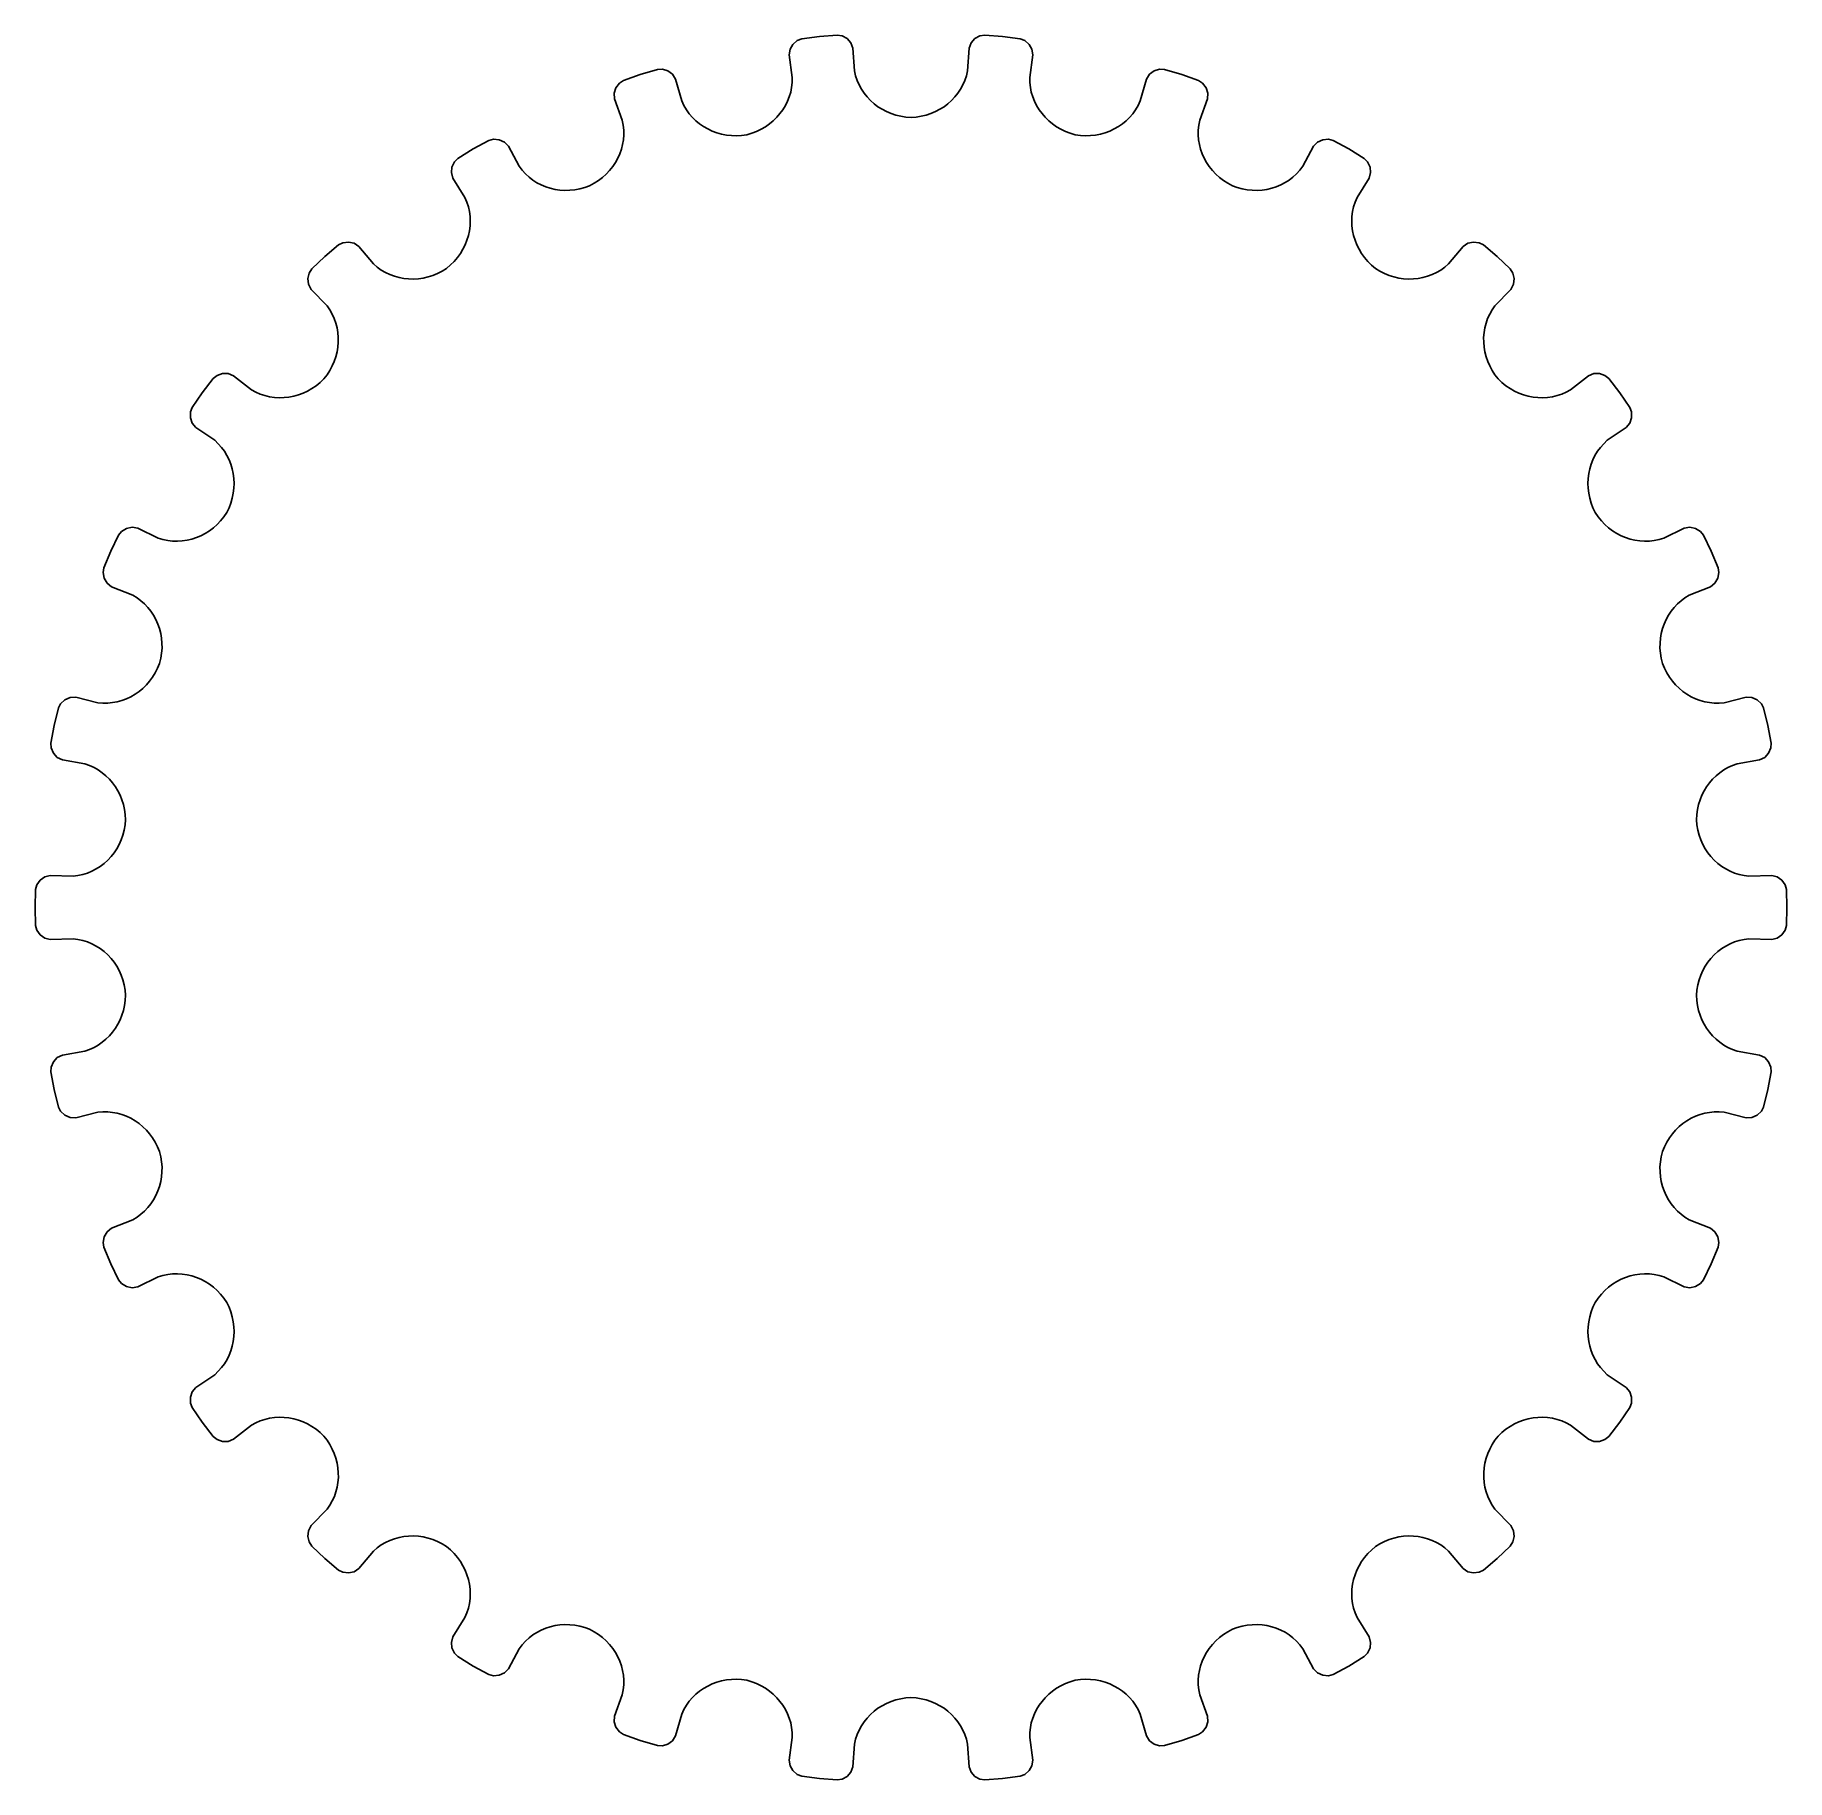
# Model space of a CAD drawing. Header units: metres. Extents: x -23.3 to 23.3, y -23.2 to 23.2.
import ezdxf

# ---------------------------------------------------------------- set-up
doc = ezdxf.new("R2010")
doc.units = ezdxf.units.M

msp = doc.modelspace()

# ---------------------------------------------------------------- linework, layer by layer
for p, q in [((-3.14394, 22.9639), (-3.21823, 22.833)), ((-3.02823, 23.0643), (-3.14394, 22.9639)), ((-2.90831, 23.1119), (-3.02823, 23.0643)), ((-2.43568, 23.1741), (-2.90831, 23.1119)), ((-1.96046, 23.2115), (-2.43568, 23.1741)), ((-1.83325, 23.1899), (-1.96046, 23.2115)), ((-1.69922, 23.1158), (-1.83325, 23.1899)), ((-1.59932, 23.0032), (-1.69922, 23.1158)), ((-1.54462, 22.861), (-1.59932, 23.0032)), ((-1.50264, 22.2556), (-1.54462, 22.861)), ((1.54462, 22.861), (1.50264, 22.2556)), ((1.59932, 23.0032), (1.54462, 22.861)), ((1.69922, 23.1158), (1.59932, 23.0032)), ((1.83325, 23.1899), (1.69922, 23.1158)), ((1.96046, 23.2115), (1.83325, 23.1899)), ((2.43568, 23.1741), (1.96046, 23.2115)), ((2.90831, 23.1119), (2.43568, 23.1741)), ((3.02823, 23.0643), (2.90831, 23.1119)), ((3.14394, 22.9639), (3.02823, 23.0643)), ((3.21823, 22.833), (3.14394, 22.9639)), ((-3.21823, 22.833), (-3.24219, 22.6826)), ((-3.24219, 22.6826), (-3.15738, 22.0817)), ((3.15738, 22.0817), (3.24219, 22.6826)), ((3.24219, 22.6826), (3.21823, 22.833)), ((-7.7574, 21.9307), (-7.8497, 21.8084)), ((-7.64998, 22.0021), (-7.7574, 21.9307)), ((-7.20062, 22.1613), (-7.64998, 22.0021)), ((-6.74356, 22.2967), (-7.20062, 22.1613)), ((-6.61464, 22.302), (-6.74356, 22.2967)), ((-6.46812, 22.2573), (-6.61464, 22.302)), ((-6.347, 22.168), (-6.46812, 22.2573)), ((-6.26393, 22.0403), (-6.347, 22.168)), ((-6.097, 21.4568), (-6.26393, 22.0403)), ((-3.1601, 21.9496), (-3.17462, 21.8198)), ((-3.15738, 22.0817), (-3.1601, 21.9496)), ((-1.4726, 22.1269), (-1.50264, 22.2556)), ((-1.43144, 22.0029), (-1.4726, 22.1269)), ((-1.37975, 21.8841), (-1.43144, 22.0029)), ((1.43134, 22.0031), (1.37959, 21.8843)), ((1.47253, 22.127), (1.43134, 22.0031)), ((1.50264, 22.2556), (1.47253, 22.127)), ((3.16002, 21.9495), (3.15738, 22.0817)), ((3.17448, 21.8197), (3.16002, 21.9495)), ((6.26393, 22.0403), (6.097, 21.4568)), ((6.347, 22.168), (6.26393, 22.0403)), ((6.46812, 22.2573), (6.347, 22.168)), ((6.61464, 22.302), (6.46812, 22.2573)), ((6.74356, 22.2967), (6.61464, 22.302)), ((7.20062, 22.1613), (6.74356, 22.2967)), ((7.64998, 22.0021), (7.20062, 22.1613)), ((7.7574, 21.9307), (7.64998, 22.0021)), ((7.8497, 21.8084), (7.7574, 21.9307)), ((-7.8497, 21.8084), (-7.89516, 21.6649)), ((-7.89516, 21.6649), (-7.8873, 21.5128)), ((-7.8873, 21.5128), (-7.67943, 20.9427)), ((-6.04086, 21.3372), (-6.097, 21.4568)), ((-3.28473, 21.4498), (-3.3421, 21.3349)), ((-3.2374, 21.5694), (-3.28473, 21.4498)), ((-3.20055, 21.6929), (-3.2374, 21.5694)), ((-3.17462, 21.8198), (-3.20055, 21.6929)), ((-1.31807, 21.7709), (-1.37975, 21.8841)), ((-1.24693, 21.6638), (-1.31807, 21.7709)), ((-1.16693, 21.5633), (-1.24693, 21.6638)), ((-1.07857, 21.4697), (-1.16693, 21.5633)), ((-0.982437, 21.3836), (-1.07857, 21.4697)), ((1.07832, 21.47), (0.982208, 21.3839)), ((1.16669, 21.5635), (1.07832, 21.47)), ((1.2467, 21.6641), (1.16669, 21.5635)), ((1.31787, 21.7711), (1.2467, 21.6641)), ((1.37959, 21.8843), (1.31787, 21.7711)), ((3.20035, 21.6928), (3.17448, 21.8197)), ((3.23715, 21.5692), (3.20035, 21.6928)), ((3.28447, 21.4497), (3.23715, 21.5692)), ((3.34181, 21.3347), (3.28447, 21.4497)), ((6.097, 21.4568), (6.0408, 21.3373)), ((7.67943, 20.9427), (7.8873, 21.5128)), ((7.89516, 21.6649), (7.8497, 21.8084)), ((7.8873, 21.5128), (7.89516, 21.6649)), ((-5.97484, 21.2245), (-6.04086, 21.3372)), ((-5.89957, 21.119), (-5.97484, 21.2245)), ((-5.8157, 21.0211), (-5.89957, 21.119)), ((-5.72385, 20.9312), (-5.8157, 21.0211)), ((-3.57002, 21.0229), (-3.66309, 20.9317)), ((-3.4852, 21.1208), (-3.57002, 21.0229)), ((-3.40909, 21.225), (-3.4852, 21.1208)), ((-3.3421, 21.3349), (-3.40909, 21.225)), ((-0.879089, 21.3055), (-0.982437, 21.3836)), ((-0.769058, 21.2356), (-0.879089, 21.3055)), ((-0.652908, 21.1746), (-0.769058, 21.2356)), ((-0.531189, 21.1229), (-0.652908, 21.1746)), ((-0.40448, 21.081), (-0.531189, 21.1229)), ((-0.2733, 21.0492), (-0.40448, 21.081)), ((-0.138229, 21.0281), (-0.2733, 21.0492)), ((0.000168, 21.0181), (-0.138229, 21.0281)), ((0.138458, 21.0281), (0.000168, 21.0181)), ((0.273438, 21.0493), (0.138458, 21.0281)), ((0.40451, 21.0811), (0.273438, 21.0493)), ((0.531143, 21.1231), (0.40451, 21.0811)), ((0.652786, 21.1749), (0.531143, 21.1231)), ((0.76889, 21.2359), (0.652786, 21.1749)), ((0.878876, 21.3057), (0.76889, 21.2359)), ((0.982208, 21.3839), (0.878876, 21.3057)), ((3.4088, 21.2248), (3.34181, 21.3347)), ((3.48492, 21.1206), (3.4088, 21.2248)), ((3.56976, 21.0226), (3.48492, 21.1206)), ((3.66287, 20.9315), (3.56976, 21.0226)), ((5.81554, 21.0214), (5.72368, 20.9314)), ((5.89944, 21.1192), (5.81554, 21.0214)), ((5.97475, 21.2246), (5.89944, 21.1192)), ((6.0408, 21.3373), (5.97475, 21.2246)), ((-7.67943, 20.9427), (-7.65462, 20.8129)), ((-7.65462, 20.8129), (-7.64185, 20.683)), ((-7.64081, 20.5534), (-7.65117, 20.4249)), ((-7.64185, 20.683), (-7.64081, 20.5534)), ((-5.62468, 20.8494), (-5.72385, 20.9312)), ((-5.5188, 20.7763), (-5.62468, 20.8494)), ((-5.40688, 20.7121), (-5.5188, 20.7763)), ((-5.28954, 20.6571), (-5.40688, 20.7121)), ((-5.16737, 20.6117), (-5.28954, 20.6571)), ((-5.04109, 20.5762), (-5.16737, 20.6117)), ((-4.91129, 20.5509), (-5.04109, 20.5762)), ((-4.77863, 20.5362), (-4.91129, 20.5509)), ((-4.64371, 20.5324), (-4.77863, 20.5362)), ((-4.50719, 20.5398), (-4.64371, 20.5324)), ((-4.36972, 20.5588), (-4.50719, 20.5398)), ((-4.23654, 20.5974), (-4.36972, 20.5588)), ((-4.10892, 20.6462), (-4.23654, 20.5974)), ((-3.98732, 20.7045), (-4.10892, 20.6462)), ((-3.87219, 20.772), (-3.98732, 20.7045)), ((-3.76396, 20.8479), (-3.87219, 20.772)), ((-3.66309, 20.9317), (-3.76396, 20.8479)), ((3.76379, 20.8477), (3.66287, 20.9315)), ((3.8721, 20.7718), (3.76379, 20.8477)), ((3.98732, 20.7044), (3.8721, 20.7718)), ((4.10902, 20.646), (3.98732, 20.7044)), ((4.23677, 20.5973), (4.10902, 20.646)), ((4.37007, 20.5587), (4.23677, 20.5973)), ((4.50743, 20.5398), (4.37007, 20.5587)), ((4.64386, 20.5325), (4.50743, 20.5398)), ((4.77869, 20.5363), (4.64386, 20.5325)), ((4.91129, 20.5511), (4.77869, 20.5363)), ((5.04102, 20.5764), (4.91129, 20.5511)), ((5.16728, 20.612), (5.04102, 20.5764)), ((5.28938, 20.6574), (5.16728, 20.612)), ((5.40671, 20.7124), (5.28938, 20.6574)), ((5.51862, 20.7766), (5.40671, 20.7124)), ((5.6245, 20.8497), (5.51862, 20.7766)), ((5.72368, 20.9314), (5.6245, 20.8497)), ((7.64059, 20.5533), (7.64169, 20.6829)), ((7.65091, 20.4249), (7.64059, 20.5533)), ((7.64169, 20.6829), (7.65453, 20.8129)), ((7.65453, 20.8129), (7.67943, 20.9427)), ((-11.6509, 20.1799), (-12.0573, 19.9308)), ((-11.2319, 20.4073), (-11.6509, 20.1799)), ((-11.1069, 20.4393), (-11.2319, 20.4073)), ((-10.9543, 20.4262), (-11.1069, 20.4393)), ((-10.8173, 20.3639), (-10.9543, 20.4262)), ((-10.7095, 20.2563), (-10.8173, 20.3639)), ((-10.4249, 19.7203), (-10.7095, 20.2563)), ((-7.74753, 20.0524), (-7.80031, 19.9347)), ((-7.70485, 20.1738), (-7.74753, 20.0524)), ((-7.67262, 20.2982), (-7.70485, 20.1738)), ((-7.65117, 20.4249), (-7.67262, 20.2982)), ((7.67233, 20.2981), (7.65091, 20.4249)), ((7.70453, 20.1737), (7.67233, 20.2981)), ((7.74719, 20.0523), (7.70453, 20.1737)), ((7.79999, 19.9345), (7.74719, 20.0523)), ((10.7095, 20.2563), (10.4249, 19.7203)), ((10.8173, 20.3639), (10.7095, 20.2563)), ((10.9543, 20.4262), (10.8173, 20.3639)), ((11.1069, 20.4393), (10.9543, 20.4262)), ((11.2319, 20.4073), (11.1069, 20.4393)), ((11.6509, 20.1799), (11.2319, 20.4073)), ((12.0573, 19.9308), (11.6509, 20.1799)), ((-12.2124, 19.6998), (-12.227, 19.55)), ((-12.1475, 19.8386), (-12.2124, 19.6998)), ((-12.0573, 19.9308), (-12.1475, 19.8386)), ((-10.3451, 19.615), (-10.4249, 19.7203)), ((-10.2571, 19.5184), (-10.3451, 19.615)), ((-8.01624, 19.6097), (-8.10631, 19.513)), ((-7.93498, 19.7127), (-8.01624, 19.6097)), ((-7.8629, 19.8212), (-7.93498, 19.7127)), ((-7.80031, 19.9347), (-7.8629, 19.8212)), ((7.86261, 19.821), (7.79999, 19.9345)), ((7.93472, 19.7125), (7.86261, 19.821)), ((8.01602, 19.6096), (7.93472, 19.7125)), ((8.10619, 19.5128), (8.01602, 19.6096)), ((10.3451, 19.6151), (10.257, 19.5186)), ((10.4249, 19.7203), (10.3451, 19.6151)), ((12.1475, 19.8386), (12.0573, 19.9308)), ((12.2124, 19.6998), (12.1475, 19.8386)), ((12.227, 19.55), (12.2124, 19.6998)), ((-12.227, 19.55), (-12.1877, 19.4028)), ((-12.1877, 19.4028), (-11.8658, 18.8884)), ((-10.1615, 19.4309), (-10.2571, 19.5184)), ((-10.0592, 19.3526), (-10.1615, 19.4309)), ((-9.95061, 19.2837), (-10.0592, 19.3526)), ((-9.83661, 19.2244), (-9.95061, 19.2837)), ((-9.71783, 19.1749), (-9.83661, 19.2244)), ((-9.59502, 19.1353), (-9.71783, 19.1749)), ((-9.4688, 19.1059), (-9.59502, 19.1353)), ((-8.81116, 19.1182), (-8.94391, 19.0939)), ((-8.67917, 19.1539), (-8.81116, 19.1182)), ((-8.54865, 19.201), (-8.67917, 19.1539)), ((-8.42641, 19.2665), (-8.54865, 19.201)), ((-8.31171, 19.3407), (-8.42641, 19.2665)), ((-8.20491, 19.4231), (-8.31171, 19.3407)), ((-8.10631, 19.513), (-8.20491, 19.4231)), ((8.20486, 19.4229), (8.10619, 19.5128)), ((8.31178, 19.3406), (8.20486, 19.4229)), ((8.42661, 19.2663), (8.31178, 19.3406)), ((8.54897, 19.2009), (8.42661, 19.2663)), ((8.67941, 19.1538), (8.54897, 19.2009)), ((8.81131, 19.1183), (8.67941, 19.1538)), ((8.944, 19.094), (8.81131, 19.1183)), ((9.59491, 19.1357), (9.4687, 19.1062)), ((9.71773, 19.1752), (9.59491, 19.1357)), ((9.8365, 19.2247), (9.71773, 19.1752)), ((9.95049, 19.284), (9.8365, 19.2247)), ((10.0591, 19.3529), (9.95049, 19.284)), ((10.1615, 19.4311), (10.0591, 19.3529)), ((10.257, 19.5186), (10.1615, 19.4311)), ((11.8658, 18.8884), (12.1877, 19.4028)), ((12.1877, 19.4028), (12.227, 19.55)), ((-11.8658, 18.8884), (-11.8146, 18.7666)), ((-11.8146, 18.7666), (-11.7751, 18.6422)), ((-11.7751, 18.6422), (-11.7471, 18.5157)), ((-9.33987, 19.0869), (-9.4688, 19.1059)), ((-9.20897, 19.0784), (-9.33987, 19.0869)), ((-9.07674, 19.0807), (-9.20897, 19.0784)), ((-8.94391, 19.0939), (-9.07674, 19.0807)), ((9.07678, 19.0809), (8.944, 19.094)), ((9.20894, 19.0787), (9.07678, 19.0809)), ((9.33983, 19.0872), (9.20894, 19.0787)), ((9.4687, 19.1062), (9.33983, 19.0872)), ((11.7469, 18.5156), (11.7749, 18.6421)), ((11.7749, 18.6421), (11.8145, 18.7666)), ((11.8145, 18.7666), (11.8658, 18.8884)), ((-11.7471, 18.5157), (-11.7306, 18.3878)), ((-11.7252, 18.2594), (-11.7309, 18.131)), ((-11.7306, 18.3878), (-11.7252, 18.2594)), ((11.7249, 18.2593), (11.7303, 18.3878)), ((11.7305, 18.131), (11.7249, 18.2593)), ((11.7303, 18.3878), (11.7469, 18.5156)), ((-11.8121, 17.7533), (-11.8601, 17.6321)), ((-11.7745, 17.8773), (-11.8121, 17.7533)), ((-11.7473, 18.0034), (-11.7745, 17.8773)), ((-11.7309, 18.131), (-11.7473, 18.0034)), ((11.747, 18.0033), (11.7305, 18.131)), ((11.7742, 17.8772), (11.747, 18.0033)), ((11.8118, 17.7532), (11.7742, 17.8772)), ((11.8598, 17.632), (11.8118, 17.7532)), ((-15.5919, 17.3166), (-15.9377, 16.9884)), ((-15.2294, 17.6261), (-15.5919, 17.3166)), ((-15.1138, 17.6834), (-15.2294, 17.6261)), ((-14.9618, 17.7023), (-15.1138, 17.6834)), ((-14.8148, 17.6699), (-14.9618, 17.7023)), ((-14.687, 17.587), (-14.8148, 17.6699)), ((-14.2972, 17.1219), (-14.687, 17.587)), ((-12.0639, 17.2928), (-12.1512, 17.19)), ((-11.9861, 17.4012), (-12.0639, 17.2928)), ((-11.9182, 17.5145), (-11.9861, 17.4012)), ((-11.8601, 17.6321), (-11.9182, 17.5145)), ((11.9179, 17.5144), (11.8598, 17.632)), ((11.986, 17.401), (11.9179, 17.5144)), ((12.0638, 17.2926), (11.986, 17.401)), ((12.1513, 17.1898), (12.0638, 17.2926)), ((14.687, 17.587), (14.2972, 17.1219)), ((14.8148, 17.6699), (14.687, 17.587)), ((14.9618, 17.7023), (14.8148, 17.6699)), ((15.1138, 17.6834), (14.9618, 17.7023)), ((15.2294, 17.6261), (15.1138, 17.6834)), ((15.5919, 17.3166), (15.2294, 17.6261)), ((15.9377, 16.9884), (15.5919, 17.3166)), ((-16.0067, 16.8794), (-16.0414, 16.7302)), ((-15.9377, 16.9884), (-16.0067, 16.8794)), ((-14.1972, 17.0355), (-14.2972, 17.1219)), ((-14.0911, 16.9594), (-14.1972, 17.0355)), ((-13.9794, 16.8936), (-14.0911, 16.9594)), ((-13.863, 16.8383), (-13.9794, 16.8936)), ((-13.7425, 16.7935), (-13.863, 16.8383)), ((-13.6186, 16.7591), (-13.7425, 16.7935)), ((-12.7183, 16.8171), (-12.8455, 16.7766)), ((-12.5935, 16.8685), (-12.7183, 16.8171)), ((-12.4718, 16.9308), (-12.5935, 16.8685)), ((-12.354, 17.0041), (-12.4718, 16.9308)), ((-12.248, 17.0935), (-12.354, 17.0041)), ((-12.1512, 17.19), (-12.248, 17.0935)), ((12.2482, 17.0933), (12.1513, 17.1898)), ((12.3542, 17.0039), (12.2482, 17.0933)), ((12.472, 16.9307), (12.3542, 17.0039)), ((12.5937, 16.8685), (12.472, 16.9307)), ((12.7184, 16.8172), (12.5937, 16.8685)), ((12.8456, 16.7767), (12.7184, 16.8172)), ((13.7424, 16.7938), (13.6186, 16.7595)), ((13.8629, 16.8386), (13.7424, 16.7938)), ((13.9794, 16.8938), (13.8629, 16.8386)), ((14.091, 16.9595), (13.9794, 16.8938)), ((14.1972, 17.0356), (14.091, 16.9595)), ((14.2972, 17.1219), (14.1972, 17.0356)), ((16.0067, 16.8794), (15.9377, 16.9884)), ((16.0414, 16.7302), (16.0067, 16.8794)), ((-16.0414, 16.7302), (-16.0245, 16.5806)), ((-16.0245, 16.5806), (-15.9555, 16.4449)), ((-15.9555, 16.4449), (-15.5337, 16.0086)), ((-13.4922, 16.7354), (-13.6186, 16.7591)), ((-13.3638, 16.7222), (-13.4922, 16.7354)), ((-13.2342, 16.7197), (-13.3638, 16.7222)), ((-13.1042, 16.7279), (-13.2342, 16.7197)), ((-12.9743, 16.7469), (-13.1042, 16.7279)), ((-12.8455, 16.7766), (-12.9743, 16.7469)), ((12.9744, 16.7471), (12.8456, 16.7767)), ((13.1042, 16.7282), (12.9744, 16.7471)), ((13.2342, 16.7201), (13.1042, 16.7282)), ((13.3638, 16.7226), (13.2342, 16.7201)), ((13.4921, 16.7357), (13.3638, 16.7226)), ((13.6186, 16.7595), (13.4921, 16.7357)), ((15.5337, 16.0086), (15.9555, 16.4449)), ((15.9555, 16.4449), (16.0245, 16.5806)), ((16.0245, 16.5806), (16.0414, 16.7302)), ((-15.5337, 16.0086), (-15.4582, 15.9001)), ((-15.4582, 15.9001), (-15.3937, 15.7866)), ((15.3935, 15.7866), (15.4581, 15.9001)), ((15.4581, 15.9001), (15.5337, 16.0086)), ((-15.3937, 15.7866), (-15.3401, 15.6687)), ((-15.3401, 15.6687), (-15.2973, 15.5471)), ((-15.2973, 15.5471), (-15.2653, 15.4226)), ((-15.2653, 15.4226), (-15.2442, 15.2958)), ((15.2438, 15.2958), (15.265, 15.4226)), ((15.265, 15.4226), (15.297, 15.5471)), ((15.297, 15.5471), (15.3398, 15.6687)), ((15.3398, 15.6687), (15.3935, 15.7866)), ((-15.2341, 15.0385), (-15.2451, 14.9094)), ((-15.2442, 15.2958), (-15.2338, 15.1676)), ((-15.2338, 15.1676), (-15.2341, 15.0385)), ((15.2334, 15.1676), (15.2438, 15.2958)), ((15.2337, 15.0385), (15.2334, 15.1676)), ((15.2448, 14.9094), (15.2337, 15.0385)), ((-15.3421, 14.5288), (-15.3956, 14.4066)), ((-15.2992, 14.6539), (-15.3421, 14.5288)), ((-15.2668, 14.781), (-15.2992, 14.6539)), ((-15.2451, 14.9094), (-15.2668, 14.781)), ((15.2665, 14.7809), (15.2448, 14.9094)), ((15.2989, 14.6538), (15.2665, 14.7809)), ((15.3419, 14.5287), (15.2989, 14.6538)), ((15.3955, 14.4065), (15.3419, 14.5287)), ((-18.5613, 14.0746), (-18.8515, 13.6964)), ((-18.4601, 14.1547), (-18.5613, 14.0746)), ((-18.3154, 14.2047), (-18.4601, 14.1547)), ((-18.1648, 14.2036), (-18.3154, 14.2047)), ((-18.0226, 14.1491), (-18.1648, 14.2036)), ((-17.5446, 13.7752), (-18.0226, 14.1491)), ((-15.6193, 14.0639), (-15.7194, 13.9678)), ((-15.5343, 14.1735), (-15.6193, 14.0639)), ((-15.4597, 14.2879), (-15.5343, 14.1735)), ((-15.3956, 14.4066), (-15.4597, 14.2879)), ((15.4597, 14.2878), (15.3955, 14.4065)), ((15.5344, 14.1732), (15.4597, 14.2878)), ((15.6196, 14.0637), (15.5344, 14.1732)), ((15.7196, 13.9677), (15.6196, 14.0637)), ((18.0226, 14.1491), (17.5446, 13.7752)), ((18.1648, 14.2036), (18.0226, 14.1491)), ((18.3154, 14.2047), (18.1648, 14.2036)), ((18.4601, 14.1547), (18.3154, 14.2047)), ((18.5613, 14.0746), (18.4601, 14.1547)), ((18.8515, 13.6964), (18.5613, 14.0746)), ((-18.8515, 13.6964), (-19.1215, 13.3036)), ((-17.4288, 13.7114), (-17.5446, 13.7752)), ((-17.3092, 13.659), (-17.4288, 13.7114)), ((-17.1863, 13.618), (-17.3092, 13.659)), ((-17.0609, 13.5881), (-17.1863, 13.618)), ((-16.9337, 13.5693), (-17.0609, 13.5881)), ((-16.8055, 13.5614), (-16.9337, 13.5693)), ((-16.6768, 13.5645), (-16.8055, 13.5614)), ((-16.5485, 13.5783), (-16.6768, 13.5645)), ((-16.4213, 13.6028), (-16.5485, 13.5783)), ((-16.2957, 13.6379), (-16.4213, 13.6028)), ((-16.1727, 13.6834), (-16.2957, 13.6379)), ((-16.0528, 13.7392), (-16.1727, 13.6834)), ((-15.9369, 13.8053), (-16.0528, 13.7392)), ((-15.8255, 13.8815), (-15.9369, 13.8053)), ((-15.7194, 13.9678), (-15.8255, 13.8815)), ((15.8256, 13.8815), (15.7196, 13.9677)), ((15.937, 13.8054), (15.8256, 13.8815)), ((16.0529, 13.7394), (15.937, 13.8054)), ((16.1728, 13.6836), (16.0529, 13.7394)), ((16.2958, 13.6382), (16.1728, 13.6836)), ((16.4213, 13.6031), (16.2958, 13.6382)), ((16.5486, 13.5787), (16.4213, 13.6031)), ((16.6768, 13.5649), (16.5486, 13.5787)), ((16.8055, 13.5618), (16.6768, 13.5649)), ((16.9337, 13.5696), (16.8055, 13.5618)), ((17.0609, 13.5883), (16.9337, 13.5696)), ((17.1863, 13.6182), (17.0609, 13.5883)), ((17.3092, 13.6592), (17.1863, 13.6182)), ((17.4289, 13.7115), (17.3092, 13.6592)), ((17.5446, 13.7752), (17.4289, 13.7115)), ((19.1215, 13.3036), (18.8515, 13.6964)), ((-19.1664, 13.1826), (-19.1692, 13.0294)), ((-19.1215, 13.3036), (-19.1664, 13.1826)), ((19.1664, 13.1826), (19.1215, 13.3036)), ((19.1692, 13.0294), (19.1664, 13.1826)), ((-19.1692, 13.0294), (-19.1216, 12.8866)), ((-19.1216, 12.8866), (-19.0259, 12.7682)), ((-19.0259, 12.7682), (-18.5226, 12.4291)), ((18.5226, 12.4291), (19.0259, 12.7682)), ((19.0259, 12.7682), (19.1216, 12.8866)), ((19.1216, 12.8866), (19.1692, 13.0294)), ((-18.5226, 12.4291), (-18.4262, 12.3387)), ((-18.4262, 12.3387), (-18.3395, 12.2411)), ((-18.3395, 12.2411), (-18.2625, 12.1369)), ((-18.2625, 12.1369), (-18.1954, 12.0269)), ((18.1951, 12.0269), (18.2623, 12.137)), ((18.2623, 12.137), (18.3394, 12.2411)), ((18.3394, 12.2411), (18.4262, 12.3388)), ((18.4262, 12.3388), (18.5226, 12.4291)), ((-18.1954, 12.0269), (-18.1383, 11.9117)), ((-18.1383, 11.9117), (-18.0912, 11.7921)), ((-18.0912, 11.7921), (-18.0544, 11.6688)), ((-18.0544, 11.6688), (-18.0279, 11.5426)), ((18.0275, 11.5426), (18.054, 11.6689)), ((18.054, 11.6689), (18.0909, 11.7922)), ((18.0909, 11.7922), (18.138, 11.9118)), ((18.138, 11.9118), (18.1951, 12.0269)), ((-18.0279, 11.5426), (-18.0118, 11.414)), ((-18.0118, 11.414), (-18.0063, 11.2838)), ((-18.0063, 11.2838), (-18.0116, 11.1528)), ((18.0061, 11.2838), (18.0115, 11.414)), ((18.0113, 11.1528), (18.0061, 11.2838)), ((18.0115, 11.414), (18.0275, 11.5426)), ((-18.0925, 10.7614), (-18.1417, 10.634)), ((-18.0545, 10.8909), (-18.0925, 10.7614)), ((-18.0276, 11.0215), (-18.0545, 10.8909)), ((-18.0116, 11.1528), (-18.0276, 11.0215)), ((18.0274, 11.0215), (18.0113, 11.1528)), ((18.0544, 10.8908), (18.0274, 11.0215)), ((18.0925, 10.7613), (18.0544, 10.8908)), ((18.1417, 10.6337), (18.0925, 10.7613)), ((-18.3658, 10.2879), (-18.4589, 10.1902)), ((-18.28, 10.3943), (-18.3658, 10.2879)), ((-18.2021, 10.5092), (-18.28, 10.3943)), ((-18.1417, 10.634), (-18.2021, 10.5092)), ((18.2023, 10.5089), (18.1417, 10.6337)), ((18.2801, 10.3941), (18.2023, 10.5089)), ((18.366, 10.2878), (18.2801, 10.3941)), ((18.459, 10.1902), (18.366, 10.2878)), ((-21.082, 9.90793), (-21.2872, 9.47766)), ((-20.9996, 10.0073), (-21.082, 9.90793)), ((-20.8685, 10.0863), (-20.9996, 10.0073)), ((-20.721, 10.1165), (-20.8685, 10.0863)), ((-20.5705, 10.0928), (-20.721, 10.1165)), ((-20.0252, 9.82648), (-20.5705, 10.0928)), ((-19.8988, 9.78813), (-20.0252, 9.82648)), ((-19.7708, 9.76178), (-19.8988, 9.78813)), ((-19.1326, 9.80078), (-19.2578, 9.77104)), ((-19.01, 9.84099), (-19.1326, 9.80078)), ((-18.8906, 9.8914), (-19.01, 9.84099)), ((-18.7751, 9.95178), (-18.8906, 9.8914)), ((-18.6642, 10.0219), (-18.7751, 9.95178)), ((-18.5586, 10.1014), (-18.6642, 10.0219)), ((-18.4589, 10.1902), (-18.5586, 10.1014)), ((18.5587, 10.1016), (18.459, 10.1902)), ((18.6644, 10.0221), (18.5587, 10.1016)), ((18.7753, 9.95204), (18.6644, 10.0221)), ((18.8907, 9.89171), (18.7753, 9.95204)), ((19.0101, 9.84131), (18.8907, 9.89171)), ((19.1327, 9.80113), (19.0101, 9.84131)), ((19.2579, 9.77138), (19.1327, 9.80113)), ((19.8988, 9.78822), (19.7709, 9.76193)), ((20.0252, 9.82648), (19.8988, 9.78822)), ((20.5705, 10.0928), (20.0252, 9.82648)), ((20.721, 10.1165), (20.5705, 10.0928)), ((20.8685, 10.0863), (20.721, 10.1165)), ((20.9996, 10.0073), (20.8685, 10.0863)), ((21.082, 9.90793), (20.9996, 10.0073)), ((21.2872, 9.47766), (21.082, 9.90793)), ((-21.2872, 9.47766), (-21.4696, 9.03726)), ((-19.6421, 9.74715), (-19.7708, 9.76178)), ((-19.5132, 9.74397), (-19.6421, 9.74715)), ((-19.3849, 9.75203), (-19.5132, 9.74397)), ((-19.2578, 9.77104), (-19.3849, 9.75203)), ((19.385, 9.75233), (19.2579, 9.77138)), ((19.5133, 9.74425), (19.385, 9.75233)), ((19.6421, 9.74736), (19.5133, 9.74425)), ((19.7709, 9.76193), (19.6421, 9.74736)), ((21.4696, 9.03726), (21.2872, 9.47766)), ((-21.4696, 9.03726), (-21.4884, 8.90959)), ((-21.4884, 8.90959), (-21.4593, 8.75922)), ((21.4593, 8.75922), (21.4884, 8.90959)), ((21.4884, 8.90959), (21.4696, 9.03726)), ((-21.4593, 8.75922), (-21.3831, 8.62941)), ((-21.3831, 8.62941), (-21.2648, 8.53345)), ((-21.2648, 8.53345), (-20.702, 8.30646)), ((20.702, 8.30646), (21.2648, 8.53345)), ((21.2648, 8.53345), (21.3831, 8.62941)), ((21.3831, 8.62941), (21.4593, 8.75922)), ((-20.702, 8.30646), (-20.589, 8.23807)), ((-20.589, 8.23807), (-20.4838, 8.1606)), ((-20.4838, 8.1606), (-20.3869, 8.07468)), ((-20.3869, 8.07468), (-20.2983, 7.98102)), ((-20.2983, 7.98102), (-20.2185, 7.88025)), ((20.2182, 7.8804), (20.2981, 7.98116)), ((20.2981, 7.98116), (20.3867, 8.07478)), ((20.3867, 8.07478), (20.4837, 8.16068)), ((20.4837, 8.16068), (20.5889, 8.23811)), ((20.5889, 8.23811), (20.702, 8.30646)), ((-20.2185, 7.88025), (-20.1476, 7.77309)), ((-20.1476, 7.77309), (-20.0859, 7.66014)), ((-20.0859, 7.66014), (-20.0338, 7.54213)), ((-20.0338, 7.54213), (-19.9913, 7.41969)), ((19.991, 7.41982), (20.0334, 7.54227)), ((20.0334, 7.54227), (20.0856, 7.66028)), ((20.0856, 7.66028), (20.1473, 7.77322)), ((20.1473, 7.77322), (20.2182, 7.8804)), ((-19.9913, 7.41969), (-19.9589, 7.2935)), ((-19.9589, 7.2935), (-19.9368, 7.16423)), ((-19.9368, 7.16423), (-19.9251, 7.03256)), ((-19.9251, 7.03256), (-19.9243, 6.89914)), ((19.9242, 6.89906), (19.9249, 7.03255)), ((19.9249, 7.03255), (19.9365, 7.16428)), ((19.9365, 7.16428), (19.9586, 7.29358)), ((19.9586, 7.29358), (19.991, 7.41982)), ((-19.9561, 6.62975), (-19.9893, 6.4951)), ((-19.9346, 6.76465), (-19.9561, 6.62975)), ((-19.9243, 6.89914), (-19.9346, 6.76465)), ((19.9345, 6.76448), (19.9242, 6.89906)), ((19.9562, 6.62949), (19.9345, 6.76448)), ((19.9894, 6.49477), (19.9562, 6.62949)), ((-20.1742, 6.12967), (-20.2532, 6.02213)), ((-20.1034, 6.24461), (-20.1742, 6.12967)), ((-20.0416, 6.36656), (-20.1034, 6.24461)), ((-19.9893, 6.4951), (-20.0416, 6.36656)), ((20.0417, 6.36635), (19.9894, 6.49477)), ((20.1036, 6.24452), (20.0417, 6.36635)), ((20.1743, 6.12968), (20.1036, 6.24452)), ((20.2534, 6.02223), (20.1743, 6.12968)), ((-22.2194, 5.5954), (-22.3715, 5.58731)), ((-21.6307, 5.44826), (-22.2194, 5.5954)), ((-20.7522, 5.60872), (-20.8685, 5.55359)), ((-20.6406, 5.67354), (-20.7522, 5.60872)), ((-20.5343, 5.74767), (-20.6406, 5.67354)), ((-20.4339, 5.83075), (-20.5343, 5.74767)), ((-20.34, 5.92235), (-20.4339, 5.83075)), ((-20.2532, 6.02213), (-20.34, 5.92235)), ((20.3402, 5.92255), (20.2534, 6.02223)), ((20.4341, 5.83098), (20.3402, 5.92255)), ((20.5345, 5.74796), (20.4341, 5.83098)), ((20.6408, 5.67383), (20.5345, 5.74796)), ((20.7524, 5.60904), (20.6408, 5.67383)), ((20.8687, 5.55391), (20.7524, 5.60904)), ((22.2194, 5.5954), (21.6307, 5.44826)), ((22.3715, 5.58731), (22.2194, 5.5954)), ((-22.6813, 5.30821), (-22.7925, 4.8447)), ((-22.6214, 5.42252), (-22.6813, 5.30821)), ((-22.5095, 5.5271), (-22.6214, 5.42252)), ((-22.3715, 5.58731), (-22.5095, 5.5271)), ((-21.499, 5.43706), (-21.6307, 5.44826)), ((-21.3684, 5.43788), (-21.499, 5.43706)), ((-21.2394, 5.45033), (-21.3684, 5.43788)), ((-21.1127, 5.47401), (-21.2394, 5.45033)), ((-20.9888, 5.50858), (-21.1127, 5.47401)), ((-20.8685, 5.55359), (-20.9888, 5.50858)), ((20.989, 5.50887), (20.8687, 5.55391)), ((21.1128, 5.47427), (20.989, 5.50887)), ((21.2395, 5.45053), (21.1128, 5.47427)), ((21.3685, 5.43802), (21.2395, 5.45053)), ((21.499, 5.43713), (21.3685, 5.43802)), ((21.6307, 5.44826), (21.499, 5.43713)), ((22.5095, 5.5271), (22.3715, 5.58731)), ((22.6214, 5.42252), (22.5095, 5.5271)), ((22.6813, 5.30821), (22.6214, 5.42252)), ((22.7925, 4.8447), (22.6813, 5.30821)), ((-22.7925, 4.8447), (-22.8794, 4.37599)), ((22.8794, 4.37599), (22.7925, 4.8447)), ((-22.8794, 4.37599), (-22.8712, 4.24722)), ((-22.8712, 4.24722), (-22.8115, 4.10617)), ((22.8115, 4.10617), (22.8712, 4.24722)), ((22.8712, 4.24722), (22.8794, 4.37599)), ((-22.8115, 4.10617), (-22.71, 3.99504)), ((-22.71, 3.99504), (-22.5743, 3.92578)), ((-22.5743, 3.92578), (-21.9766, 3.82076)), ((-21.9766, 3.82076), (-21.8518, 3.77736)), ((-21.8518, 3.77736), (-21.7329, 3.72343)), ((21.7328, 3.72354), (21.8518, 3.77742)), ((21.8518, 3.77742), (21.9766, 3.82076)), ((21.9766, 3.82076), (22.5743, 3.92578)), ((22.5743, 3.92578), (22.71, 3.99504)), ((22.71, 3.99504), (22.8115, 4.10617)), ((-21.7329, 3.72343), (-21.6202, 3.65956)), ((-21.6202, 3.65956), (-21.5141, 3.58635)), ((-21.5141, 3.58635), (-21.4151, 3.50439)), ((-21.4151, 3.50439), (-21.3235, 3.41429)), ((-21.3235, 3.41429), (-21.2397, 3.31664)), ((-21.2397, 3.31664), (-21.1641, 3.21207)), ((21.1638, 3.21225), (21.2394, 3.31685)), ((21.2394, 3.31685), (21.3232, 3.41451)), ((21.3232, 3.41451), (21.4148, 3.50459)), ((21.4148, 3.50459), (21.5139, 3.58653)), ((21.5139, 3.58653), (21.62, 3.6597)), ((21.62, 3.6597), (21.7328, 3.72354)), ((-21.1641, 3.21207), (-21.0971, 3.10112)), ((-21.0971, 3.10112), (-21.0392, 2.98444)), ((-21.0392, 2.98444), (-20.9906, 2.86258)), ((-20.9906, 2.86258), (-20.9519, 2.73621)), ((20.9517, 2.73624), (20.9904, 2.86269)), ((20.9904, 2.86269), (21.0389, 2.98457)), ((21.0389, 2.98457), (21.0968, 3.1013)), ((21.0968, 3.1013), (21.1638, 3.21225)), ((-20.9519, 2.73621), (-20.9233, 2.60588)), ((-20.9233, 2.60588), (-20.9054, 2.47218)), ((-20.9054, 2.47218), (-20.8985, 2.33574)), ((-20.8985, 2.33574), (-20.9029, 2.19716)), ((20.8984, 2.33549), (20.9053, 2.47205)), ((20.9029, 2.19681), (20.8984, 2.33549)), ((20.9053, 2.47205), (20.9232, 2.60583)), ((20.9232, 2.60583), (20.9517, 2.73624)), ((-20.9624, 1.92842), (-21.0078, 1.80128)), ((-20.9273, 2.06055), (-20.9624, 1.92842)), ((-20.9029, 2.19716), (-20.9273, 2.06055)), ((20.9274, 2.06032), (20.9029, 2.19681)), ((20.9626, 1.9283), (20.9274, 2.06032)), ((21.0079, 1.80125), (20.9626, 1.9283)), ((-21.1997, 1.45488), (-21.2806, 1.35274)), ((-21.1269, 1.564), (-21.1997, 1.45488)), ((-21.0627, 1.67964), (-21.1269, 1.564)), ((-21.0078, 1.80128), (-21.0627, 1.67964)), ((21.0629, 1.67972), (21.0079, 1.80125)), ((21.1271, 1.56415), (21.0629, 1.67972)), ((21.1999, 1.45506), (21.1271, 1.56415)), ((21.2809, 1.35298), (21.1999, 1.45506)), ((-21.7894, 0.964813), (-21.9085, 0.915314)), ((-21.6755, 1.02437), (-21.7894, 0.964813)), ((-21.5671, 1.09343), (-21.6755, 1.02437)), ((-21.4648, 1.17152), (-21.5671, 1.09343)), ((-21.3692, 1.25813), (-21.4648, 1.17152)), ((-21.2806, 1.35274), (-21.3692, 1.25813)), ((21.3694, 1.25838), (21.2809, 1.35298)), ((21.4651, 1.1718), (21.3694, 1.25838)), ((21.5674, 1.09369), (21.4651, 1.1718)), ((21.6757, 1.02461), (21.5674, 1.09369)), ((21.7896, 0.965042), (21.6757, 1.02461)), ((21.9086, 0.915482), (21.7896, 0.965042)), ((-23.2893, 0.476532), (-23.3017, 0)), ((-23.2545, 0.600769), (-23.2893, 0.476532)), ((-23.1667, 0.726334), (-23.2545, 0.600769)), ((-23.0443, 0.813904), (-23.1667, 0.726334)), ((-22.8972, 0.853455), (-23.0443, 0.813904)), ((-22.2908, 0.831924), (-22.8972, 0.853455)), ((-22.1596, 0.848343), (-22.2908, 0.831924)), ((-22.032, 0.876312), (-22.1596, 0.848343)), ((-21.9085, 0.915314), (-22.032, 0.876312)), ((22.0321, 0.876434), (21.9086, 0.915482)), ((22.1597, 0.848419), (22.0321, 0.876434)), ((22.2908, 0.831924), (22.1597, 0.848419)), ((22.8972, 0.853455), (22.2908, 0.831924)), ((23.0443, 0.813904), (22.8972, 0.853455)), ((23.1667, 0.726334), (23.0443, 0.813904)), ((23.2545, 0.600769), (23.1667, 0.726334)), ((23.2893, 0.476532), (23.2545, 0.600769)), ((23.3017, 0), (23.2893, 0.476532)), ((-23.3017, 0), (-23.2893, -0.476532)), ((23.2893, -0.476532), (23.3017, 0)), ((-23.2893, -0.476532), (-23.2545, -0.600769)), ((-23.2545, -0.600769), (-23.1667, -0.726334)), ((-23.1667, -0.726334), (-23.0443, -0.813904)), ((-23.0443, -0.813904), (-22.8972, -0.853455)), ((-22.8972, -0.853455), (-22.2908, -0.831924)), ((-22.2908, -0.831924), (-22.1597, -0.848419)), ((-22.1597, -0.848419), (-22.0321, -0.876434)), ((-22.0321, -0.876434), (-21.9086, -0.915482)), ((-21.9086, -0.915482), (-21.7896, -0.965042)), ((21.7894, -0.964813), (21.9085, -0.915314)), ((21.9085, -0.915314), (22.032, -0.876312)), ((22.032, -0.876312), (22.1596, -0.848343)), ((22.1596, -0.848343), (22.2908, -0.831924)), ((22.2908, -0.831924), (22.8972, -0.853455)), ((22.8972, -0.853455), (23.0443, -0.813904)), ((23.0443, -0.813904), (23.1667, -0.726334)), ((23.1667, -0.726334), (23.2545, -0.600769)), ((23.2545, -0.600769), (23.2893, -0.476532)), ((-21.7896, -0.965042), (-21.6757, -1.02461)), ((-21.6757, -1.02461), (-21.5674, -1.09369)), ((-21.5674, -1.09369), (-21.4651, -1.1718)), ((-21.4651, -1.1718), (-21.3694, -1.25838)), ((-21.3694, -1.25838), (-21.2809, -1.35298)), ((-21.2809, -1.35298), (-21.1999, -1.45506)), ((21.1997, -1.45488), (21.2806, -1.35274)), ((21.2806, -1.35274), (21.3692, -1.25813)), ((21.3692, -1.25813), (21.4648, -1.17152)), ((21.4648, -1.17152), (21.5671, -1.09343)), ((21.5671, -1.09343), (21.6755, -1.02437)), ((21.6755, -1.02437), (21.7894, -0.964813)), ((-21.1999, -1.45506), (-21.1271, -1.56415)), ((-21.1271, -1.56415), (-21.0629, -1.67972)), ((-21.0629, -1.67972), (-21.0079, -1.80125)), ((-21.0079, -1.80125), (-20.9626, -1.9283)), ((20.9624, -1.92842), (21.0078, -1.80128)), ((21.0078, -1.80128), (21.0627, -1.67964)), ((21.0627, -1.67964), (21.1269, -1.564)), ((21.1269, -1.564), (21.1997, -1.45488)), ((-20.9626, -1.9283), (-20.9274, -2.06032)), ((-20.9274, -2.06032), (-20.9029, -2.19681)), ((-20.9029, -2.19681), (-20.8984, -2.33549)), ((20.8985, -2.33574), (20.9029, -2.19716)), ((20.9029, -2.19716), (20.9273, -2.06055)), ((20.9273, -2.06055), (20.9624, -1.92842)), ((-20.9517, -2.73624), (-20.9904, -2.86269)), ((-20.9232, -2.60583), (-20.9517, -2.73624)), ((-20.9053, -2.47205), (-20.9232, -2.60583)), ((-20.8984, -2.33549), (-20.9053, -2.47205)), ((20.9054, -2.47218), (20.8985, -2.33574)), ((20.9233, -2.60588), (20.9054, -2.47218)), ((20.9519, -2.73621), (20.9233, -2.60588)), ((20.9906, -2.86258), (20.9519, -2.73621)), ((-21.1638, -3.21225), (-21.2394, -3.31685)), ((-21.0968, -3.1013), (-21.1638, -3.21225)), ((-21.0389, -2.98457), (-21.0968, -3.1013)), ((-20.9904, -2.86269), (-21.0389, -2.98457)), ((21.0392, -2.98444), (20.9906, -2.86258)), ((21.0971, -3.10112), (21.0392, -2.98444)), ((21.1641, -3.21207), (21.0971, -3.10112)), ((21.2397, -3.31664), (21.1641, -3.21207)), ((-21.7328, -3.72354), (-21.8518, -3.77742)), ((-21.62, -3.6597), (-21.7328, -3.72354)), ((-21.5139, -3.58653), (-21.62, -3.6597)), ((-21.4148, -3.50459), (-21.5139, -3.58653)), ((-21.3232, -3.41451), (-21.4148, -3.50459)), ((-21.2394, -3.31685), (-21.3232, -3.41451)), ((21.3235, -3.41429), (21.2397, -3.31664)), ((21.4151, -3.50439), (21.3235, -3.41429)), ((21.5141, -3.58635), (21.4151, -3.50439)), ((21.6202, -3.65956), (21.5141, -3.58635)), ((21.7329, -3.72343), (21.6202, -3.65956)), ((21.8518, -3.77736), (21.7329, -3.72343)), ((-22.8115, -4.10617), (-22.8712, -4.24722)), ((-22.71, -3.99504), (-22.8115, -4.10617)), ((-22.5743, -3.92578), (-22.71, -3.99504)), ((-21.9766, -3.82076), (-22.5743, -3.92578)), ((-21.8518, -3.77742), (-21.9766, -3.82076)), ((21.9766, -3.82076), (21.8518, -3.77736)), ((22.5743, -3.92578), (21.9766, -3.82076)), ((22.71, -3.99504), (22.5743, -3.92578)), ((22.8115, -4.10617), (22.71, -3.99504)), ((22.8712, -4.24722), (22.8115, -4.10617)), ((-22.8712, -4.24722), (-22.8794, -4.37599)), ((-22.8794, -4.37599), (-22.7925, -4.8447)), ((22.7925, -4.8447), (22.8794, -4.37599)), ((22.8794, -4.37599), (22.8712, -4.24722)), ((-22.7925, -4.8447), (-22.6813, -5.30821)), ((22.6813, -5.30821), (22.7925, -4.8447)), ((-22.6813, -5.30821), (-22.6214, -5.42252)), ((-22.6214, -5.42252), (-22.5095, -5.5271)), ((-22.5095, -5.5271), (-22.3715, -5.58731)), ((-22.3715, -5.58731), (-22.2194, -5.5954)), ((-22.2194, -5.5954), (-21.6307, -5.44826)), ((-21.6307, -5.44826), (-21.499, -5.43713)), ((-21.499, -5.43713), (-21.3685, -5.43802)), ((-21.3685, -5.43802), (-21.2395, -5.45053)), ((-21.2395, -5.45053), (-21.1128, -5.47427)), ((-21.1128, -5.47427), (-20.989, -5.50887)), ((-20.989, -5.50887), (-20.8687, -5.55391)), ((-20.8687, -5.55391), (-20.7524, -5.60904)), ((20.7522, -5.60872), (20.8685, -5.55359)), ((20.8685, -5.55359), (20.9888, -5.50858)), ((20.9888, -5.50858), (21.1127, -5.47401)), ((21.1127, -5.47401), (21.2394, -5.45033)), ((21.2394, -5.45033), (21.3684, -5.43788)), ((21.3684, -5.43788), (21.499, -5.43706)), ((21.499, -5.43706), (21.6307, -5.44826)), ((21.6307, -5.44826), (22.2194, -5.5954)), ((22.2194, -5.5954), (22.3715, -5.58731)), ((22.3715, -5.58731), (22.5095, -5.5271)), ((22.5095, -5.5271), (22.6214, -5.42252)), ((22.6214, -5.42252), (22.6813, -5.30821)), ((-20.7524, -5.60904), (-20.6408, -5.67383)), ((-20.6408, -5.67383), (-20.5345, -5.74796)), ((-20.5345, -5.74796), (-20.4341, -5.83098)), ((-20.4341, -5.83098), (-20.3402, -5.92255)), ((-20.3402, -5.92255), (-20.2534, -6.02223)), ((-20.2534, -6.02223), (-20.1743, -6.12968)), ((20.1742, -6.12967), (20.2532, -6.02213)), ((20.2532, -6.02213), (20.34, -5.92235)), ((20.34, -5.92235), (20.4339, -5.83075)), ((20.4339, -5.83075), (20.5343, -5.74767)), ((20.5343, -5.74767), (20.6406, -5.67354)), ((20.6406, -5.67354), (20.7522, -5.60872)), ((-20.1743, -6.12968), (-20.1036, -6.24452)), ((-20.1036, -6.24452), (-20.0417, -6.36635)), ((-20.0417, -6.36635), (-19.9894, -6.49477)), ((-19.9894, -6.49477), (-19.9562, -6.62949)), ((19.9561, -6.62975), (19.9893, -6.4951)), ((19.9893, -6.4951), (20.0416, -6.36656)), ((20.0416, -6.36656), (20.1034, -6.24461)), ((20.1034, -6.24461), (20.1742, -6.12967)), ((-19.9562, -6.62949), (-19.9345, -6.76448)), ((-19.9345, -6.76448), (-19.9242, -6.89906)), ((-19.9242, -6.89906), (-19.9249, -7.03255)), ((19.9243, -6.89914), (19.9346, -6.76465)), ((19.9251, -7.03256), (19.9243, -6.89914)), ((19.9346, -6.76465), (19.9561, -6.62975)), ((-19.991, -7.41982), (-20.0334, -7.54227)), ((-19.9586, -7.29358), (-19.991, -7.41982)), ((-19.9365, -7.16428), (-19.9586, -7.29358)), ((-19.9249, -7.03255), (-19.9365, -7.16428)), ((19.9368, -7.16423), (19.9251, -7.03256)), ((19.9589, -7.2935), (19.9368, -7.16423)), ((19.9913, -7.41969), (19.9589, -7.2935)), ((20.0338, -7.54213), (19.9913, -7.41969)), ((-20.2182, -7.8804), (-20.2981, -7.98116)), ((-20.1473, -7.77322), (-20.2182, -7.8804)), ((-20.0856, -7.66028), (-20.1473, -7.77322)), ((-20.0334, -7.54227), (-20.0856, -7.66028)), ((20.0859, -7.66014), (20.0338, -7.54213)), ((20.1476, -7.77309), (20.0859, -7.66014)), ((20.2185, -7.88025), (20.1476, -7.77309)), ((20.2983, -7.98102), (20.2185, -7.88025)), ((-20.702, -8.30646), (-21.2648, -8.53345)), ((-20.5889, -8.23811), (-20.702, -8.30646)), ((-20.4837, -8.16068), (-20.5889, -8.23811)), ((-20.3867, -8.07478), (-20.4837, -8.16068)), ((-20.2981, -7.98116), (-20.3867, -8.07478)), ((20.3869, -8.07468), (20.2983, -7.98102)), ((20.4838, -8.1606), (20.3869, -8.07468)), ((20.589, -8.23807), (20.4838, -8.1606)), ((20.702, -8.30646), (20.589, -8.23807)), ((21.2648, -8.53345), (20.702, -8.30646)), ((-21.4593, -8.75922), (-21.4884, -8.90959)), ((-21.3831, -8.62941), (-21.4593, -8.75922)), ((-21.2648, -8.53345), (-21.3831, -8.62941)), ((21.3831, -8.62941), (21.2648, -8.53345)), ((21.4593, -8.75922), (21.3831, -8.62941)), ((21.4884, -8.90959), (21.4593, -8.75922)), ((-21.4884, -8.90959), (-21.4696, -9.03726)), ((-21.4696, -9.03726), (-21.2872, -9.47766)), ((21.2872, -9.47766), (21.4696, -9.03726)), ((21.4696, -9.03726), (21.4884, -8.90959)), ((-21.2872, -9.47766), (-21.082, -9.90793)), ((-19.8988, -9.78822), (-19.7709, -9.76193)), ((-19.7709, -9.76193), (-19.6421, -9.74736)), ((-19.6421, -9.74736), (-19.5133, -9.74425)), ((-19.5133, -9.74425), (-19.385, -9.75233)), ((-19.385, -9.75233), (-19.2579, -9.77138)), ((-19.2579, -9.77138), (-19.1327, -9.80113)), ((19.1326, -9.80078), (19.2578, -9.77104)), ((19.2578, -9.77104), (19.3849, -9.75203)), ((19.3849, -9.75203), (19.5132, -9.74397)), ((19.5132, -9.74397), (19.6421, -9.74715)), ((19.6421, -9.74715), (19.7708, -9.76178)), ((19.7708, -9.76178), (19.8988, -9.78813)), ((21.082, -9.90793), (21.2872, -9.47766)), ((-21.082, -9.90793), (-20.9996, -10.0073)), ((-20.9996, -10.0073), (-20.8685, -10.0863)), ((-20.8685, -10.0863), (-20.721, -10.1165)), ((-20.721, -10.1165), (-20.5705, -10.0928)), ((-20.5705, -10.0928), (-20.0252, -9.82648)), ((-20.0252, -9.82648), (-19.8988, -9.78822)), ((-19.1327, -9.80113), (-19.0101, -9.84131)), ((-19.0101, -9.84131), (-18.8907, -9.89171)), ((-18.8907, -9.89171), (-18.7753, -9.95204)), ((-18.7753, -9.95204), (-18.6644, -10.0221)), ((-18.6644, -10.0221), (-18.5587, -10.1016)), ((-18.5587, -10.1016), (-18.459, -10.1902)), ((-18.459, -10.1902), (-18.366, -10.2878)), ((18.3658, -10.2879), (18.4589, -10.1902)), ((18.4589, -10.1902), (18.5586, -10.1014)), ((18.5586, -10.1014), (18.6642, -10.0219)), ((18.6642, -10.0219), (18.7751, -9.95178)), ((18.7751, -9.95178), (18.8906, -9.8914)), ((18.8906, -9.8914), (19.01, -9.84099)), ((19.01, -9.84099), (19.1326, -9.80078)), ((19.8988, -9.78813), (20.0252, -9.82648)), ((20.0252, -9.82648), (20.5705, -10.0928)), ((20.5705, -10.0928), (20.721, -10.1165)), ((20.721, -10.1165), (20.8685, -10.0863)), ((20.8685, -10.0863), (20.9996, -10.0073)), ((20.9996, -10.0073), (21.082, -9.90793)), ((-18.366, -10.2878), (-18.2801, -10.3941)), ((-18.2801, -10.3941), (-18.2023, -10.5089)), ((-18.2023, -10.5089), (-18.1417, -10.6337)), ((-18.1417, -10.6337), (-18.0925, -10.7613)), ((18.0925, -10.7614), (18.1417, -10.634)), ((18.1417, -10.634), (18.2021, -10.5092)), ((18.2021, -10.5092), (18.28, -10.3943)), ((18.28, -10.3943), (18.3658, -10.2879)), ((-18.0925, -10.7613), (-18.0544, -10.8908)), ((-18.0544, -10.8908), (-18.0274, -11.0215)), ((-18.0274, -11.0215), (-18.0113, -11.1528)), ((-18.0113, -11.1528), (-18.0061, -11.2838)), ((18.0063, -11.2838), (18.0116, -11.1528)), ((18.0116, -11.1528), (18.0276, -11.0215)), ((18.0276, -11.0215), (18.0545, -10.8909)), ((18.0545, -10.8909), (18.0925, -10.7614)), ((-18.0275, -11.5426), (-18.054, -11.6689)), ((-18.0115, -11.414), (-18.0275, -11.5426)), ((-18.0061, -11.2838), (-18.0115, -11.414)), ((18.0118, -11.414), (18.0063, -11.2838)), ((18.0279, -11.5426), (18.0118, -11.414)), ((18.0544, -11.6688), (18.0279, -11.5426)), ((-18.1951, -12.0269), (-18.2623, -12.137)), ((-18.138, -11.9118), (-18.1951, -12.0269)), ((-18.0909, -11.7922), (-18.138, -11.9118)), ((-18.054, -11.6689), (-18.0909, -11.7922)), ((18.0912, -11.7921), (18.0544, -11.6688)), ((18.1383, -11.9117), (18.0912, -11.7921)), ((18.1954, -12.0269), (18.1383, -11.9117)), ((18.2625, -12.1369), (18.1954, -12.0269)), ((-18.5226, -12.4291), (-19.0259, -12.7682)), ((-18.4262, -12.3388), (-18.5226, -12.4291)), ((-18.3394, -12.2411), (-18.4262, -12.3388)), ((-18.2623, -12.137), (-18.3394, -12.2411)), ((18.3395, -12.2411), (18.2625, -12.1369)), ((18.4262, -12.3387), (18.3395, -12.2411)), ((18.5226, -12.4291), (18.4262, -12.3387)), ((19.0259, -12.7682), (18.5226, -12.4291)), ((-19.1216, -12.8866), (-19.1692, -13.0294)), ((-19.1692, -13.0294), (-19.1664, -13.1826)), ((-19.0259, -12.7682), (-19.1216, -12.8866)), ((19.1216, -12.8866), (19.0259, -12.7682)), ((19.1692, -13.0294), (19.1216, -12.8866)), ((19.1664, -13.1826), (19.1692, -13.0294)), ((-19.1664, -13.1826), (-19.1215, -13.3036)), ((-19.1215, -13.3036), (-18.8515, -13.6964)), ((18.8515, -13.6964), (19.1215, -13.3036)), ((19.1215, -13.3036), (19.1664, -13.1826)), ((-18.8515, -13.6964), (-18.5613, -14.0746)), ((-18.0226, -14.1491), (-17.5446, -13.7752)), ((-17.5446, -13.7752), (-17.4289, -13.7115)), ((-17.4289, -13.7115), (-17.3092, -13.6592)), ((-17.3092, -13.6592), (-17.1863, -13.6182)), ((-17.1863, -13.6182), (-17.0609, -13.5883)), ((-17.0609, -13.5883), (-16.9337, -13.5696)), ((-16.9337, -13.5696), (-16.8055, -13.5618)), ((-16.8055, -13.5618), (-16.6768, -13.5649)), ((-16.6768, -13.5649), (-16.5486, -13.5787)), ((-16.5486, -13.5787), (-16.4213, -13.6031)), ((-16.4213, -13.6031), (-16.2958, -13.6382)), ((-16.2958, -13.6382), (-16.1728, -13.6836)), ((-16.1728, -13.6836), (-16.0529, -13.7394)), ((-16.0529, -13.7394), (-15.937, -13.8054)), ((-15.937, -13.8054), (-15.8256, -13.8815)), ((-15.8256, -13.8815), (-15.7196, -13.9677)), ((-15.7196, -13.9677), (-15.6196, -14.0637)), ((15.6193, -14.0639), (15.7194, -13.9678)), ((15.7194, -13.9678), (15.8255, -13.8815)), ((15.8255, -13.8815), (15.9369, -13.8053)), ((15.9369, -13.8053), (16.0528, -13.7392)), ((16.0528, -13.7392), (16.1727, -13.6834)), ((16.1727, -13.6834), (16.2957, -13.6379)), ((16.2957, -13.6379), (16.4213, -13.6028)), ((16.4213, -13.6028), (16.5485, -13.5783)), ((16.5485, -13.5783), (16.6768, -13.5645)), ((16.6768, -13.5645), (16.8055, -13.5614)), ((16.8055, -13.5614), (16.9337, -13.5693)), ((16.9337, -13.5693), (17.0609, -13.5881)), ((17.0609, -13.5881), (17.1863, -13.618)), ((17.1863, -13.618), (17.3092, -13.659)), ((17.3092, -13.659), (17.4288, -13.7114)), ((17.4288, -13.7114), (17.5446, -13.7752)), ((17.5446, -13.7752), (18.0226, -14.1491)), ((18.5613, -14.0746), (18.8515, -13.6964)), ((-18.5613, -14.0746), (-18.4601, -14.1547)), ((-18.4601, -14.1547), (-18.3154, -14.2047)), ((-18.3154, -14.2047), (-18.1648, -14.2036)), ((-18.1648, -14.2036), (-18.0226, -14.1491)), ((-15.6196, -14.0637), (-15.5344, -14.1732)), ((-15.5344, -14.1732), (-15.4597, -14.2878)), ((-15.4597, -14.2878), (-15.3955, -14.4065)), ((-15.3955, -14.4065), (-15.3419, -14.5287)), ((15.3421, -14.5288), (15.3956, -14.4066)), ((15.3956, -14.4066), (15.4597, -14.2879)), ((15.4597, -14.2879), (15.5343, -14.1735)), ((15.5343, -14.1735), (15.6193, -14.0639)), ((18.0226, -14.1491), (18.1648, -14.2036)), ((18.1648, -14.2036), (18.3154, -14.2047)), ((18.3154, -14.2047), (18.4601, -14.1547)), ((18.4601, -14.1547), (18.5613, -14.0746)), ((-15.3419, -14.5287), (-15.2989, -14.6538)), ((-15.2989, -14.6538), (-15.2665, -14.7809)), ((-15.2665, -14.7809), (-15.2448, -14.9094)), ((-15.2448, -14.9094), (-15.2337, -15.0385)), ((15.2341, -15.0385), (15.2451, -14.9094)), ((15.2451, -14.9094), (15.2668, -14.781)), ((15.2668, -14.781), (15.2992, -14.6539)), ((15.2992, -14.6539), (15.3421, -14.5288)), ((-15.2438, -15.2958), (-15.265, -15.4226)), ((-15.2334, -15.1676), (-15.2438, -15.2958)), ((-15.2337, -15.0385), (-15.2334, -15.1676)), ((15.2338, -15.1676), (15.2341, -15.0385)), ((15.2442, -15.2958), (15.2338, -15.1676)), ((15.2653, -15.4226), (15.2442, -15.2958)), ((-15.3935, -15.7866), (-15.4581, -15.9001)), ((-15.3398, -15.6687), (-15.3935, -15.7866)), ((-15.297, -15.5471), (-15.3398, -15.6687)), ((-15.265, -15.4226), (-15.297, -15.5471)), ((15.2973, -15.5471), (15.2653, -15.4226)), ((15.3401, -15.6687), (15.2973, -15.5471)), ((15.3937, -15.7866), (15.3401, -15.6687)), ((15.4582, -15.9001), (15.3937, -15.7866)), ((-15.5337, -16.0086), (-15.9555, -16.4449)), ((-15.4581, -15.9001), (-15.5337, -16.0086)), ((15.5337, -16.0086), (15.4582, -15.9001)), ((15.9555, -16.4449), (15.5337, -16.0086)), ((-16.0245, -16.5806), (-16.0414, -16.7302)), ((-16.0414, -16.7302), (-16.0067, -16.8794)), ((-15.9555, -16.4449), (-16.0245, -16.5806)), ((-13.7424, -16.7938), (-13.6186, -16.7595)), ((-13.6186, -16.7595), (-13.4921, -16.7357)), ((-13.4921, -16.7357), (-13.3638, -16.7226)), ((-13.3638, -16.7226), (-13.2342, -16.7201)), ((-13.2342, -16.7201), (-13.1042, -16.7282)), ((-13.1042, -16.7282), (-12.9744, -16.7471)), ((-12.9744, -16.7471), (-12.8456, -16.7767)), ((-12.8456, -16.7767), (-12.7184, -16.8172)), ((12.7183, -16.8171), (12.8455, -16.7766)), ((12.8455, -16.7766), (12.9743, -16.7469)), ((12.9743, -16.7469), (13.1042, -16.7279)), ((13.1042, -16.7279), (13.2342, -16.7197)), ((13.2342, -16.7197), (13.3638, -16.7222)), ((13.3638, -16.7222), (13.4922, -16.7354)), ((13.4922, -16.7354), (13.6186, -16.7591)), ((13.6186, -16.7591), (13.7425, -16.7935)), ((16.0245, -16.5806), (15.9555, -16.4449)), ((16.0067, -16.8794), (16.0414, -16.7302)), ((16.0414, -16.7302), (16.0245, -16.5806)), ((-16.0067, -16.8794), (-15.9377, -16.9884)), ((-15.9377, -16.9884), (-15.5919, -17.3166)), ((-14.687, -17.587), (-14.2972, -17.1219)), ((-14.2972, -17.1219), (-14.1972, -17.0356)), ((-14.1972, -17.0356), (-14.091, -16.9595)), ((-14.091, -16.9595), (-13.9794, -16.8938)), ((-13.9794, -16.8938), (-13.8629, -16.8386)), ((-13.8629, -16.8386), (-13.7424, -16.7938)), ((-12.7184, -16.8172), (-12.5937, -16.8685)), ((-12.5937, -16.8685), (-12.472, -16.9307)), ((-12.472, -16.9307), (-12.3542, -17.0039)), ((-12.3542, -17.0039), (-12.2482, -17.0933)), ((-12.2482, -17.0933), (-12.1513, -17.1898)), ((-12.1513, -17.1898), (-12.0638, -17.2926)), ((12.0639, -17.2928), (12.1512, -17.19)), ((12.1512, -17.19), (12.248, -17.0935)), ((12.248, -17.0935), (12.354, -17.0041)), ((12.354, -17.0041), (12.4718, -16.9308)), ((12.4718, -16.9308), (12.5935, -16.8685)), ((12.5935, -16.8685), (12.7183, -16.8171)), ((13.7425, -16.7935), (13.863, -16.8383)), ((13.863, -16.8383), (13.9794, -16.8936)), ((13.9794, -16.8936), (14.0911, -16.9594)), ((14.0911, -16.9594), (14.1972, -17.0355)), ((14.1972, -17.0355), (14.2972, -17.1219)), ((14.2972, -17.1219), (14.687, -17.587)), ((15.5919, -17.3166), (15.9377, -16.9884)), ((15.9377, -16.9884), (16.0067, -16.8794)), ((-15.5919, -17.3166), (-15.2294, -17.6261)), ((-15.2294, -17.6261), (-15.1138, -17.6834)), ((-15.1138, -17.6834), (-14.9618, -17.7023)), ((-14.9618, -17.7023), (-14.8148, -17.6699)), ((-14.8148, -17.6699), (-14.687, -17.587)), ((-12.0638, -17.2926), (-11.986, -17.401)), ((-11.986, -17.401), (-11.9179, -17.5144)), ((-11.9179, -17.5144), (-11.8598, -17.632)), ((-11.8598, -17.632), (-11.8118, -17.7532)), ((11.8121, -17.7533), (11.8601, -17.6321)), ((11.8601, -17.6321), (11.9182, -17.5145)), ((11.9182, -17.5145), (11.9861, -17.4012)), ((11.9861, -17.4012), (12.0639, -17.2928)), ((14.687, -17.587), (14.8148, -17.6699)), ((14.8148, -17.6699), (14.9618, -17.7023)), ((14.9618, -17.7023), (15.1138, -17.6834)), ((15.1138, -17.6834), (15.2294, -17.6261)), ((15.2294, -17.6261), (15.5919, -17.3166)), ((-11.8118, -17.7532), (-11.7742, -17.8772)), ((-11.7742, -17.8772), (-11.747, -18.0033)), ((-11.747, -18.0033), (-11.7305, -18.131)), ((-11.7305, -18.131), (-11.7249, -18.2593)), ((11.7252, -18.2594), (11.7309, -18.131)), ((11.7309, -18.131), (11.7473, -18.0034)), ((11.7473, -18.0034), (11.7745, -17.8773)), ((11.7745, -17.8773), (11.8121, -17.7533)), ((-11.7469, -18.5156), (-11.7749, -18.6421)), ((-11.7303, -18.3878), (-11.7469, -18.5156)), ((-11.7249, -18.2593), (-11.7303, -18.3878)), ((11.7306, -18.3878), (11.7252, -18.2594)), ((11.7471, -18.5157), (11.7306, -18.3878)), ((11.7751, -18.6422), (11.7471, -18.5157)), ((-11.8658, -18.8884), (-12.1877, -19.4028)), ((-11.8145, -18.7666), (-11.8658, -18.8884)), ((-11.7749, -18.6421), (-11.8145, -18.7666)), ((-9.59491, -19.1357), (-9.4687, -19.1062)), ((-9.4687, -19.1062), (-9.33983, -19.0872)), ((-9.33983, -19.0872), (-9.20894, -19.0787)), ((-9.20894, -19.0787), (-9.07678, -19.0809)), ((-9.07678, -19.0809), (-8.944, -19.094)), ((-8.944, -19.094), (-8.81131, -19.1183)), ((8.81116, -19.1182), (8.94391, -19.0939)), ((8.94391, -19.0939), (9.07674, -19.0807)), ((9.07674, -19.0807), (9.20897, -19.0784)), ((9.20897, -19.0784), (9.33987, -19.0869)), ((9.33987, -19.0869), (9.4688, -19.1059)), ((9.4688, -19.1059), (9.59502, -19.1353)), ((11.8146, -18.7666), (11.7751, -18.6422)), ((11.8658, -18.8884), (11.8146, -18.7666)), ((12.1877, -19.4028), (11.8658, -18.8884)), ((-12.1877, -19.4028), (-12.227, -19.55)), ((-12.227, -19.55), (-12.2124, -19.6998)), ((-10.3451, -19.6151), (-10.257, -19.5186)), ((-10.257, -19.5186), (-10.1615, -19.4311)), ((-10.1615, -19.4311), (-10.0591, -19.3529)), ((-10.0591, -19.3529), (-9.95049, -19.284)), ((-9.95049, -19.284), (-9.8365, -19.2247)), ((-9.8365, -19.2247), (-9.71773, -19.1752)), ((-9.71773, -19.1752), (-9.59491, -19.1357)), ((-8.81131, -19.1183), (-8.67941, -19.1538)), ((-8.67941, -19.1538), (-8.54897, -19.2009)), ((-8.54897, -19.2009), (-8.42661, -19.2663)), ((-8.42661, -19.2663), (-8.31178, -19.3406)), ((-8.31178, -19.3406), (-8.20486, -19.4229)), ((-8.20486, -19.4229), (-8.10619, -19.5128)), ((-8.10619, -19.5128), (-8.01602, -19.6096)), ((8.01624, -19.6097), (8.10631, -19.513)), ((8.10631, -19.513), (8.20491, -19.4231)), ((8.20491, -19.4231), (8.31171, -19.3407)), ((8.31171, -19.3407), (8.42641, -19.2665)), ((8.42641, -19.2665), (8.54865, -19.201)), ((8.54865, -19.201), (8.67917, -19.1539)), ((8.67917, -19.1539), (8.81116, -19.1182)), ((9.59502, -19.1353), (9.71783, -19.1749)), ((9.71783, -19.1749), (9.83661, -19.2244)), ((9.83661, -19.2244), (9.95061, -19.2837)), ((9.95061, -19.2837), (10.0592, -19.3526)), ((10.0592, -19.3526), (10.1615, -19.4309)), ((10.1615, -19.4309), (10.2571, -19.5184)), ((10.2571, -19.5184), (10.3451, -19.615)), ((12.227, -19.55), (12.1877, -19.4028)), ((12.2124, -19.6998), (12.227, -19.55)), ((-12.2124, -19.6998), (-12.1475, -19.8386)), ((-12.1475, -19.8386), (-12.0573, -19.9308)), ((-12.0573, -19.9308), (-11.6509, -20.1799)), ((-10.7095, -20.2563), (-10.4249, -19.7203)), ((-10.4249, -19.7203), (-10.3451, -19.6151)), ((-8.01602, -19.6096), (-7.93472, -19.7125)), ((-7.93472, -19.7125), (-7.86261, -19.821)), ((-7.86261, -19.821), (-7.79999, -19.9345)), ((-7.79999, -19.9345), (-7.74719, -20.0523)), ((7.74753, -20.0524), (7.80031, -19.9347)), ((7.80031, -19.9347), (7.8629, -19.8212)), ((7.8629, -19.8212), (7.93498, -19.7127)), ((7.93498, -19.7127), (8.01624, -19.6097)), ((10.3451, -19.615), (10.4249, -19.7203)), ((10.4249, -19.7203), (10.7095, -20.2563)), ((11.6509, -20.1799), (12.0573, -19.9308)), ((12.0573, -19.9308), (12.1475, -19.8386)), ((12.1475, -19.8386), (12.2124, -19.6998)), ((-11.6509, -20.1799), (-11.2319, -20.4073)), ((-11.2319, -20.4073), (-11.1069, -20.4393)), ((-11.1069, -20.4393), (-10.9543, -20.4262)), ((-10.9543, -20.4262), (-10.8173, -20.3639)), ((-10.8173, -20.3639), (-10.7095, -20.2563)), ((-7.74719, -20.0523), (-7.70453, -20.1737)), ((-7.70453, -20.1737), (-7.67233, -20.2981)), ((-7.67233, -20.2981), (-7.65091, -20.4249)), ((-7.65091, -20.4249), (-7.64059, -20.5533)), ((7.64081, -20.5534), (7.65117, -20.4249)), ((7.65117, -20.4249), (7.67262, -20.2982)), ((7.67262, -20.2982), (7.70485, -20.1738)), ((7.70485, -20.1738), (7.74753, -20.0524)), ((10.7095, -20.2563), (10.8173, -20.3639)), ((10.8173, -20.3639), (10.9543, -20.4262)), ((10.9543, -20.4262), (11.1069, -20.4393)), ((11.1069, -20.4393), (11.2319, -20.4073)), ((11.2319, -20.4073), (11.6509, -20.1799)), ((-7.67943, -20.9427), (-7.8873, -21.5128)), ((-7.65453, -20.8129), (-7.67943, -20.9427)), ((-7.64169, -20.6829), (-7.65453, -20.8129)), ((-7.64059, -20.5533), (-7.64169, -20.6829)), ((-5.81554, -21.0214), (-5.72368, -20.9314)), ((-5.72368, -20.9314), (-5.6245, -20.8497)), ((-5.6245, -20.8497), (-5.51862, -20.7766)), ((-5.51862, -20.7766), (-5.40671, -20.7124)), ((-5.40671, -20.7124), (-5.28938, -20.6574)), ((-5.28938, -20.6574), (-5.16728, -20.612)), ((-5.16728, -20.612), (-5.04102, -20.5764)), ((-5.04102, -20.5764), (-4.91129, -20.5511)), ((-4.91129, -20.5511), (-4.77869, -20.5363)), ((-4.77869, -20.5363), (-4.64386, -20.5325)), ((-4.64386, -20.5325), (-4.50743, -20.5398)), ((-4.50743, -20.5398), (-4.37007, -20.5587)), ((-4.37007, -20.5587), (-4.23677, -20.5973)), ((-4.23677, -20.5973), (-4.10902, -20.646)), ((-4.10902, -20.646), (-3.98732, -20.7044)), ((-3.98732, -20.7044), (-3.8721, -20.7718)), ((-3.8721, -20.7718), (-3.76379, -20.8477)), ((-3.76379, -20.8477), (-3.66287, -20.9315)), ((-3.66287, -20.9315), (-3.56976, -21.0226)), ((3.57002, -21.0229), (3.66309, -20.9317)), ((3.66309, -20.9317), (3.76396, -20.8479)), ((3.76396, -20.8479), (3.87219, -20.772)), ((3.87219, -20.772), (3.98732, -20.7045)), ((3.98732, -20.7045), (4.10892, -20.6462)), ((4.10892, -20.6462), (4.23654, -20.5974)), ((4.23654, -20.5974), (4.36972, -20.5588)), ((4.36972, -20.5588), (4.50719, -20.5398)), ((4.50719, -20.5398), (4.64371, -20.5324)), ((4.64371, -20.5324), (4.77863, -20.5362)), ((4.77863, -20.5362), (4.91129, -20.5509)), ((4.91129, -20.5509), (5.04109, -20.5762)), ((5.04109, -20.5762), (5.16737, -20.6117)), ((5.16737, -20.6117), (5.28954, -20.6571)), ((5.28954, -20.6571), (5.40688, -20.7121)), ((5.40688, -20.7121), (5.5188, -20.7763)), ((5.5188, -20.7763), (5.62468, -20.8494)), ((5.62468, -20.8494), (5.72385, -20.9312)), ((5.72385, -20.9312), (5.8157, -21.0211)), ((7.64185, -20.683), (7.64081, -20.5534)), ((7.65462, -20.8129), (7.64185, -20.683)), ((7.67943, -20.9427), (7.65462, -20.8129)), ((7.8873, -21.5128), (7.67943, -20.9427)), ((-6.097, -21.4568), (-6.0408, -21.3373)), ((-6.0408, -21.3373), (-5.97475, -21.2246)), ((-5.97475, -21.2246), (-5.89944, -21.1192)), ((-5.89944, -21.1192), (-5.81554, -21.0214)), ((-3.56976, -21.0226), (-3.48492, -21.1206)), ((-3.48492, -21.1206), (-3.4088, -21.2248)), ((-3.4088, -21.2248), (-3.34181, -21.3347)), ((-3.34181, -21.3347), (-3.28447, -21.4497)), ((-1.07832, -21.47), (-0.982208, -21.3839)), ((-0.982208, -21.3839), (-0.878876, -21.3057)), ((-0.878876, -21.3057), (-0.76889, -21.2359)), ((-0.76889, -21.2359), (-0.652786, -21.1749)), ((-0.652786, -21.1749), (-0.531143, -21.1231)), ((-0.531143, -21.1231), (-0.40451, -21.0811)), ((-0.40451, -21.0811), (-0.273438, -21.0493)), ((-0.273438, -21.0493), (-0.138458, -21.0281)), ((-0.138458, -21.0281), (-0.000168, -21.0181)), ((-0.000168, -21.0181), (0.138229, -21.0281)), ((0.138229, -21.0281), (0.2733, -21.0492)), ((0.2733, -21.0492), (0.40448, -21.081)), ((0.40448, -21.081), (0.531189, -21.1229)), ((0.531189, -21.1229), (0.652908, -21.1746)), ((0.652908, -21.1746), (0.769058, -21.2356)), ((0.769058, -21.2356), (0.879089, -21.3055)), ((0.879089, -21.3055), (0.982437, -21.3836)), ((0.982437, -21.3836), (1.07857, -21.4697)), ((3.28473, -21.4498), (3.3421, -21.3349)), ((3.3421, -21.3349), (3.40909, -21.225)), ((3.40909, -21.225), (3.4852, -21.1208)), ((3.4852, -21.1208), (3.57002, -21.0229)), ((5.8157, -21.0211), (5.89957, -21.119)), ((5.89957, -21.119), (5.97484, -21.2245)), ((5.97484, -21.2245), (6.04086, -21.3372)), ((6.04086, -21.3372), (6.097, -21.4568)), ((-7.8873, -21.5128), (-7.89516, -21.6649)), ((-7.89516, -21.6649), (-7.8497, -21.8084)), ((-7.8497, -21.8084), (-7.7574, -21.9307)), ((-6.26393, -22.0403), (-6.097, -21.4568)), ((-3.28447, -21.4497), (-3.23715, -21.5692)), ((-3.23715, -21.5692), (-3.20035, -21.6928)), ((-3.20035, -21.6928), (-3.17448, -21.8197)), ((-3.17448, -21.8197), (-3.16002, -21.9495)), ((-1.43134, -22.0031), (-1.37959, -21.8843)), ((-1.37959, -21.8843), (-1.31787, -21.7711)), ((-1.31787, -21.7711), (-1.2467, -21.6641)), ((-1.2467, -21.6641), (-1.16669, -21.5635)), ((-1.16669, -21.5635), (-1.07832, -21.47)), ((1.07857, -21.4697), (1.16693, -21.5633)), ((1.16693, -21.5633), (1.24693, -21.6638)), ((1.24693, -21.6638), (1.31807, -21.7709)), ((1.31807, -21.7709), (1.37975, -21.8841)), ((1.37975, -21.8841), (1.43144, -22.0029)), ((3.1601, -21.9496), (3.17462, -21.8198)), ((3.17462, -21.8198), (3.20055, -21.6929)), ((3.20055, -21.6929), (3.2374, -21.5694)), ((3.2374, -21.5694), (3.28473, -21.4498)), ((6.097, -21.4568), (6.26393, -22.0403)), ((7.7574, -21.9307), (7.8497, -21.8084)), ((7.8497, -21.8084), (7.89516, -21.6649)), ((7.89516, -21.6649), (7.8873, -21.5128)), ((-7.7574, -21.9307), (-7.64998, -22.0021)), ((-7.64998, -22.0021), (-7.20062, -22.1613)), ((-7.20062, -22.1613), (-6.74356, -22.2967)), ((-6.74356, -22.2967), (-6.61464, -22.302)), ((-6.61464, -22.302), (-6.46812, -22.2573)), ((-6.46812, -22.2573), (-6.347, -22.168)), ((-6.347, -22.168), (-6.26393, -22.0403)), ((-3.15738, -22.0817), (-3.24219, -22.6826)), ((-3.16002, -21.9495), (-3.15738, -22.0817)), ((-1.54462, -22.861), (-1.50264, -22.2556)), ((-1.50264, -22.2556), (-1.47253, -22.127)), ((-1.47253, -22.127), (-1.43134, -22.0031)), ((1.43144, -22.0029), (1.4726, -22.1269)), ((1.4726, -22.1269), (1.50264, -22.2556)), ((1.50264, -22.2556), (1.54462, -22.861)), ((3.15738, -22.0817), (3.1601, -21.9496)), ((3.24219, -22.6826), (3.15738, -22.0817)), ((6.26393, -22.0403), (6.347, -22.168)), ((6.347, -22.168), (6.46812, -22.2573)), ((6.46812, -22.2573), (6.61464, -22.302)), ((6.61464, -22.302), (6.74356, -22.2967)), ((6.74356, -22.2967), (7.20062, -22.1613)), ((7.20062, -22.1613), (7.64998, -22.0021)), ((7.64998, -22.0021), (7.7574, -21.9307)), ((-3.24219, -22.6826), (-3.21823, -22.833)), ((-3.21823, -22.833), (-3.14394, -22.9639)), ((3.14394, -22.9639), (3.21823, -22.833)), ((3.21823, -22.833), (3.24219, -22.6826)), ((-3.14394, -22.9639), (-3.02823, -23.0643)), ((-3.02823, -23.0643), (-2.90831, -23.1119)), ((-2.90831, -23.1119), (-2.43568, -23.1741)), ((-2.43568, -23.1741), (-1.96046, -23.2115)), ((-1.96046, -23.2115), (-1.83325, -23.1899)), ((-1.83325, -23.1899), (-1.69922, -23.1158)), ((-1.69922, -23.1158), (-1.59932, -23.0032)), ((-1.59932, -23.0032), (-1.54462, -22.861)), ((1.54462, -22.861), (1.59932, -23.0032)), ((1.59932, -23.0032), (1.69922, -23.1158)), ((1.69922, -23.1158), (1.83325, -23.1899)), ((1.83325, -23.1899), (1.96046, -23.2115)), ((1.96046, -23.2115), (2.43568, -23.1741)), ((2.43568, -23.1741), (2.90831, -23.1119)), ((2.90831, -23.1119), (3.02823, -23.0643)), ((3.02823, -23.0643), (3.14394, -22.9639))]:
    msp.add_line(p, q)

doc.saveas('drawing.dxf')
